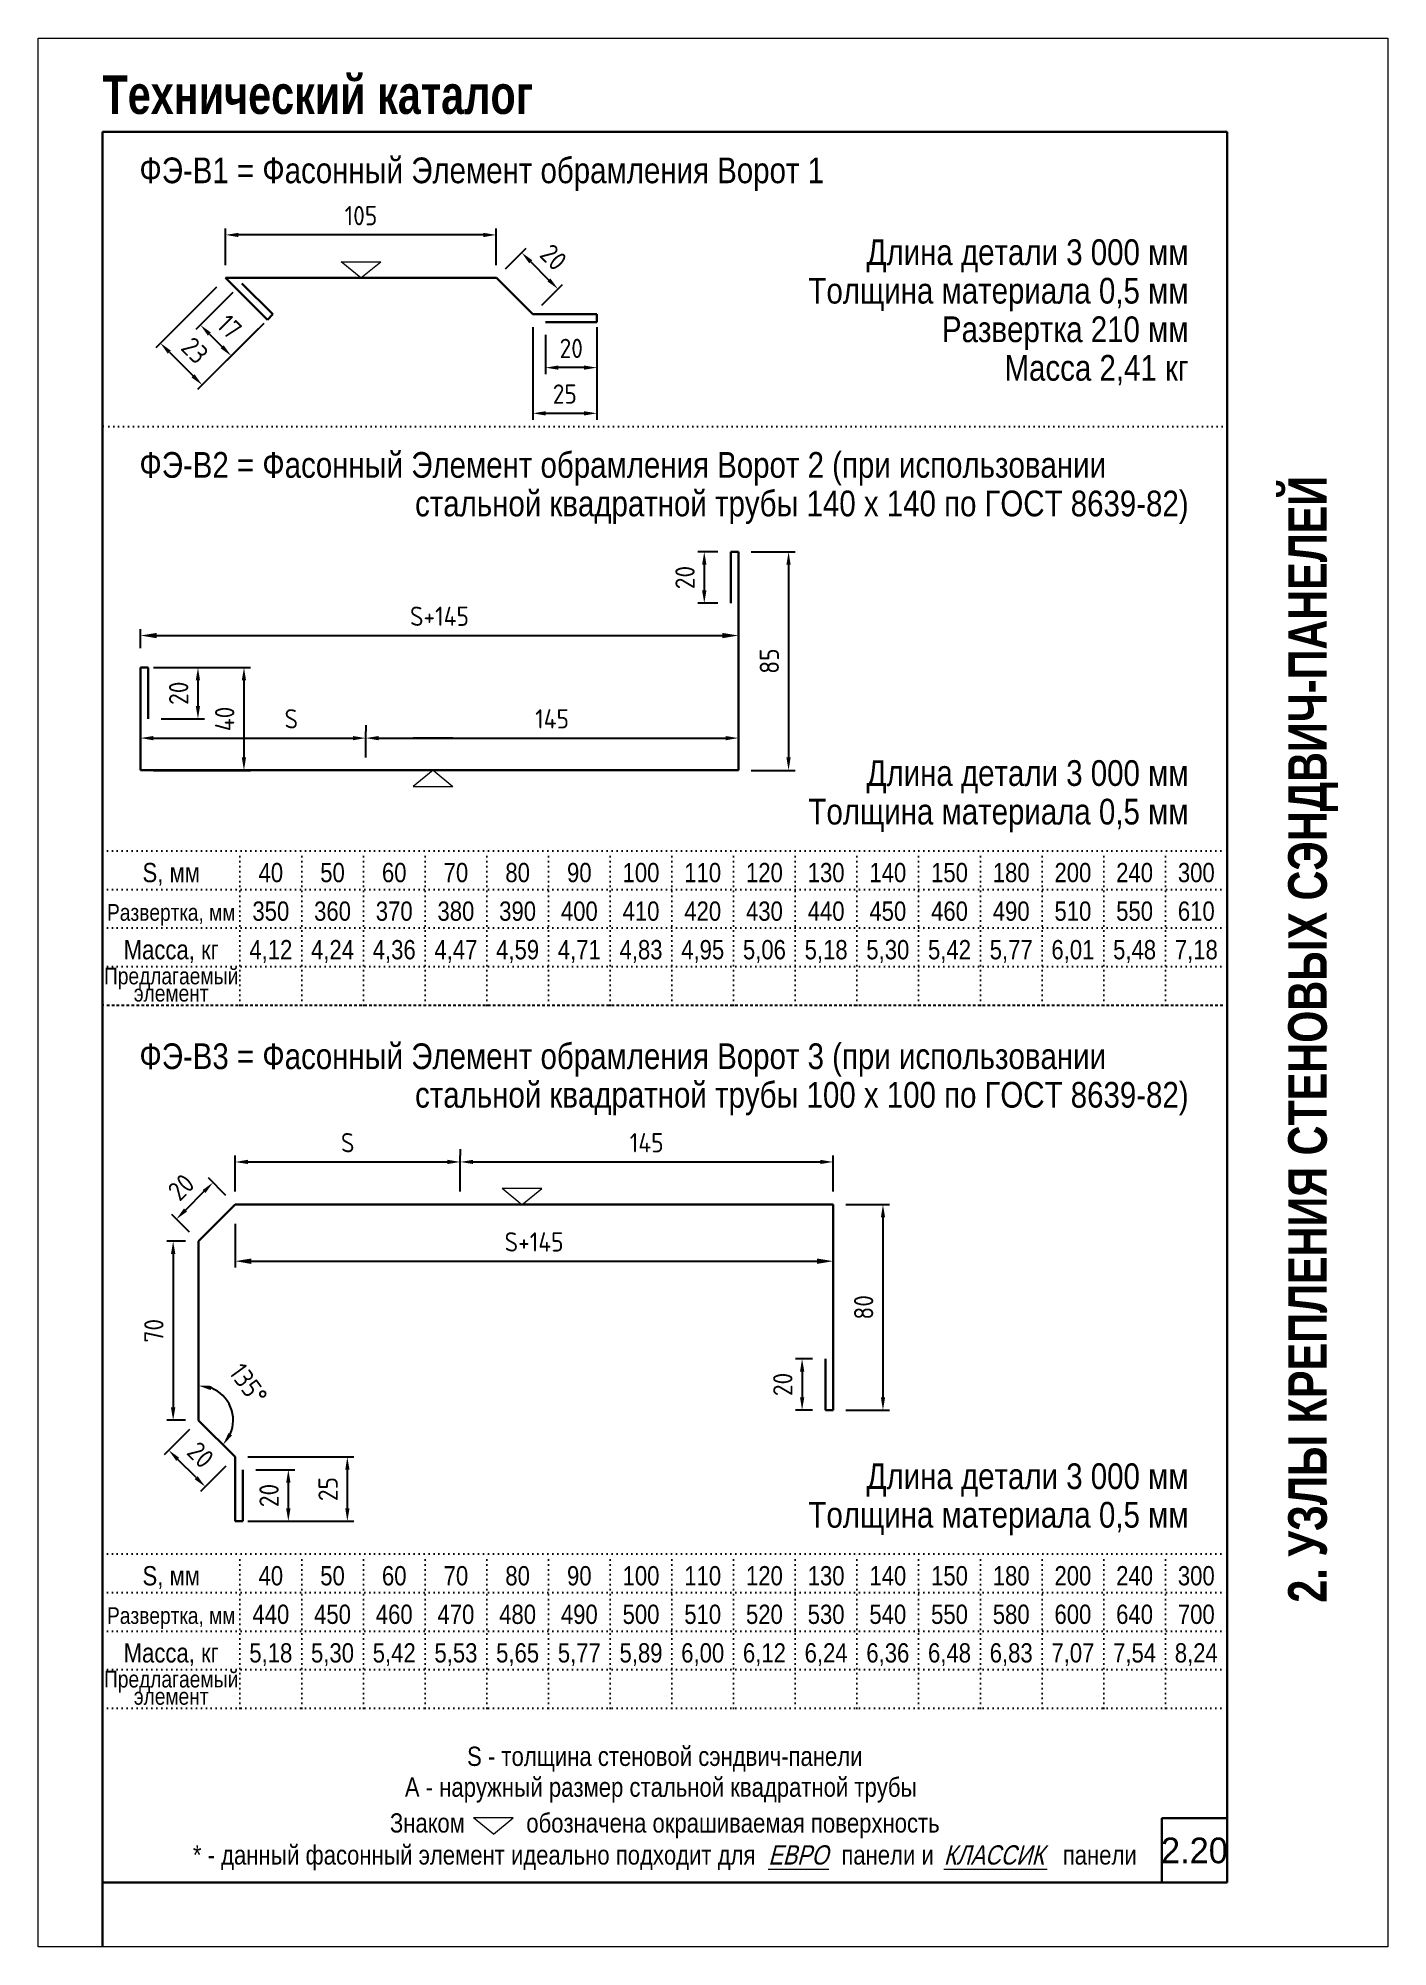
# Model space of a CAD drawing. Extents: x 5821 to 16321, y -13531 to 5774.
# Drawn here: x 15271 to 16321, y 2061 to 3546 of the extents above; entities that cross this region are included whole.
import ezdxf
from ezdxf.enums import TextEntityAlignment as Align

# ---------------------------------------------------------------- set-up
doc = ezdxf.new("R2010")
doc.units = 0
doc.header["$LTSCALE"] = 3
doc.linetypes.add('DOT2', pattern=[0.125, 0, -0.125])
doc.layers.get('0').update_dxf_attribs({"linetype": 'CONTINUOUS', "lineweight": 30})
doc.layers.get('DEFPOINTS').update_dxf_attribs({"linetype": 'CONTINUOUS'})
for name, color, linetype, lineweight in [('Logo', 1, 'CONTINUOUS', 9), ('new_fill', 8, 'CONTINUOUS', 13), ('RAZMER', 7, 'CONTINUOUS', 9), ('Нащельники', 1, 'CONTINUOUS', 30)]:
    doc.layers.add(name, color=color, linetype=linetype, lineweight=lineweight)
doc.layers.add('Punktir', color=7, linetype='CONTINUOUS')
doc.styles.add('LOGO', font='HATTEN.TTF')
doc.styles.add('ROMANS', font='romans.shx', dxfattribs={"width": 0.85})
doc.styles.add('style1', font='ARIALN.TTF')
doc.styles.add('style2', font='impact.TTF')
doc.styles.add('курсив', font='ARIAL.TTF', dxfattribs={"width": 0.8, "oblique": 15})
doc.dimstyles.new('2.5', dxfattribs={"dimscale": 5, "dimtxt": 3, "dimasz": 2, "dimexe": 1, "dimexo": 2, "dimgap": 0, "dimtad": 0, "dimdec": 0, "dimlfac": 0.5, "dimzin": 9, "dimdsep": 46, "dimtxsty": 'ROMANS', "dimcen": -3, "dimdle": 1, "dimclrd": 256, "dimclre": 256, "dimclrt": 256, "dimadec": 0, "dimazin": 0, "dimtfac": 1, "dimtdec": 0, "dimtofl": 0, "dimtmove": 2, "dimatfit": 3, "dimfxl": 0, "dimtvp": 1, "dimtolj": 1, "dimtzin": 9, "dimarcsym": 0})
doc.dimstyles.new('5', dxfattribs={"dimscale": 5, "dimtxt": 3, "dimasz": 2.5, "dimexe": 1, "dimexo": 3, "dimgap": 0, "dimtad": 0, "dimdec": 0, "dimzin": 9, "dimdsep": 46, "dimtxsty": 'ROMANS', "dimblk2": 'OBLIQUE', "dimcen": -3, "dimdle": 1.5, "dimclrd": 256, "dimclre": 256, "dimclrt": 256, "dimadec": 0, "dimazin": 0, "dimtfac": 1, "dimtdec": 0, "dimtofl": 0, "dimtmove": 2, "dimatfit": 3, "dimfxl": 0, "dimtvp": 1, "dimtolj": 1, "dimtzin": 9, "dimarcsym": 0})

msp = doc.modelspace()

# ---------------------------------------------------------------- texts
at = {"style": 'style1'}
for s, p in [('ФЭ-В1 = Фасонный Элемент обрамления Ворот 1', (15349.85, 3433.41)), ('ФЭ-В2 = Фасонный Элемент обрамления Ворот 2 (при использовании', (15349.85, 3204.24)), ('ФЭ-В3 = Фасонный Элемент обрамления Ворот 3 (при использовании', (15349.85, 2744.18))]:
    msp.add_text(s, height=20, dxfattribs=at).set_placement(p)
for s, p in [('Длина детали 3 000 мм', (16166.09, 3369.75)), ('Толщина материала 0,5 мм', (16166.09, 3339.77)), ('Развертка 210 мм', (16166.09, 3309.77)), ('Масса 2,41 кг', (16166.09, 3279.77)), ('стальной квадратной трубы 140 х 140 по ГОСТ 8639-82)', (16166.09, 3174.24)), ('Длина детали 3 000 мм', (16166.09, 2964.5)), ('Толщина материала 0,5 мм', (16166.09, 2934.48)), ('стальной квадратной трубы 100 х 100 по ГОСТ 8639-82)', (16166.09, 2714.18)), ('Длина детали 3 000 мм', (16166.09, 2417.41)), ('Толщина материала 0,5 мм', (16166.09, 2387.39))]:
    msp.add_text(s, height=20, dxfattribs=at).set_placement(p, align=Align.RIGHT)
for s, height, p in [('S, мм', 15, (15374.59, 2889.57)), ('40', 15, (15452.09, 2889.57)), ('50', 15, (15500.09, 2889.57)), ('60', 15, (15548.09, 2889.57)), ('70', 15, (15596.09, 2889.57)), ('80', 15, (15644.09, 2889.57)), ('90', 15, (15692.09, 2889.57)), ('100', 15, (15740.09, 2889.57)), ('110', 15, (15788.09, 2889.57)), ('120', 15, (15836.09, 2889.57)), ('130', 15, (15884.09, 2889.57)), ('140', 15, (15932.09, 2889.57)), ('150', 15, (15980.09, 2889.57)), ('180', 15, (16028.09, 2889.57)), ('200', 15, (16076.09, 2889.57)), ('240', 15, (16124.09, 2889.57)), ('300', 15, (16172.09, 2889.57)), ('Развертка, мм', 13, (15374.59, 2859.57)), ('350', 15, (15452.09, 2859.57)), ('360', 15, (15500.09, 2859.57)), ('370', 15, (15548.09, 2859.57)), ('380', 15, (15596.09, 2859.57)), ('390', 15, (15644.09, 2859.57)), ('400', 15, (15692.09, 2859.57)), ('410', 15, (15740.09, 2859.57)), ('420', 15, (15788.09, 2859.57)), ('430', 15, (15836.09, 2859.57)), ('440', 15, (15884.09, 2859.57)), ('450', 15, (15932.09, 2859.57)), ('460', 15, (15980.09, 2859.57)), ('490', 15, (16028.09, 2859.57)), ('510', 15, (16076.09, 2859.57)), ('550', 15, (16124.09, 2859.57)), ('610', 15, (16172.09, 2859.57)), ('Масса, кг', 15, (15374.59, 2829.57)), ('4,12', 15, (15452.09, 2829.57)), ('4,24', 15, (15500.09, 2829.57)), ('4,36', 15, (15548.09, 2829.57)), ('4,47', 15, (15596.09, 2829.57)), ('4,59', 15, (15644.09, 2829.57)), ('4,71', 15, (15692.09, 2829.57)), ('4,83', 15, (15740.09, 2829.57)), ('4,95', 15, (15788.09, 2829.57)), ('5,06', 15, (15836.09, 2829.57)), ('5,18', 15, (15884.09, 2829.57)), ('5,30', 15, (15932.09, 2829.57)), ('5,42', 15, (15980.09, 2829.57)), ('5,77', 15, (16028.09, 2829.57)), ('6,01', 15, (16076.09, 2829.57)), ('5,48', 15, (16124.09, 2829.57)), ('7,18', 15, (16172.09, 2829.57)), ('Предлагаемый', 13, (15374.59, 2810.13)), ('элемент', 13, (15374.59, 2796.72)), ('S, мм', 15, (15374.59, 2342.48)), ('40', 15, (15452.09, 2342.48)), ('50', 15, (15500.09, 2342.48)), ('60', 15, (15548.09, 2342.48)), ('70', 15, (15596.09, 2342.48)), ('80', 15, (15644.09, 2342.48)), ('90', 15, (15692.09, 2342.48)), ('100', 15, (15740.09, 2342.48)), ('110', 15, (15788.09, 2342.48)), ('120', 15, (15836.09, 2342.48)), ('130', 15, (15884.09, 2342.48)), ('140', 15, (15932.09, 2342.48)), ('150', 15, (15980.09, 2342.48)), ('180', 15, (16028.09, 2342.48)), ('200', 15, (16076.09, 2342.48)), ('240', 15, (16124.09, 2342.48)), ('300', 15, (16172.09, 2342.48)), ('Развертка, мм', 13, (15374.59, 2312.48)), ('440', 15, (15452.09, 2312.48)), ('450', 15, (15500.09, 2312.48)), ('460', 15, (15548.09, 2312.48)), ('470', 15, (15596.09, 2312.48)), ('480', 15, (15644.09, 2312.48)), ('490', 15, (15692.09, 2312.48)), ('500', 15, (15740.09, 2312.48)), ('510', 15, (15788.09, 2312.48)), ('520', 15, (15836.09, 2312.48)), ('530', 15, (15884.09, 2312.48)), ('540', 15, (15932.09, 2312.48)), ('550', 15, (15980.09, 2312.48)), ('580', 15, (16028.09, 2312.48)), ('600', 15, (16076.09, 2312.48)), ('640', 15, (16124.09, 2312.48)), ('700', 15, (16172.09, 2312.48)), ('Масса, кг', 15, (15374.59, 2282.48)), ('5,18', 15, (15452.09, 2282.48)), ('5,30', 15, (15500.09, 2282.48)), ('5,42', 15, (15548.09, 2282.48)), ('5,53', 15, (15596.09, 2282.48)), ('5,65', 15, (15644.09, 2282.48)), ('5,77', 15, (15692.09, 2282.48)), ('5,89', 15, (15740.09, 2282.48)), ('6,00', 15, (15788.09, 2282.48)), ('6,12', 15, (15836.09, 2282.48)), ('6,24', 15, (15884.09, 2282.48)), ('6,36', 15, (15932.09, 2282.48)), ('6,48', 15, (15980.09, 2282.48)), ('6,83', 15, (16028.09, 2282.48)), ('7,07', 15, (16076.09, 2282.48)), ('7,54', 15, (16124.09, 2282.48)), ('8,24', 15, (16172.09, 2282.48)), ('Предлагаемый', 13, (15374.59, 2263.04)), ('элемент', 13, (15374.59, 2249.63)), ('S - толщина стеновой сэндвич-панели', 15, (15758.59, 2202)), ('А - наружный размер стальной квадратной трубы ', 15, (15757.95, 2178)), ('Знаком          обозначена окрашиваемая поверхность', 15, (15758.59, 2150.17)), ('* - данный фасонный элемент идеально подходит для              панели и                     панели', 15, (15758.59, 2125.26))]:
    msp.add_text(s, height=height, dxfattribs=at).set_placement(p, align=Align.CENTER)
at = {"color": 1, "style": 'курсив', "oblique": 15, "width": 0.8}
for s, p in [('ЕВРО', (15862.41, 2125.26)), ('КЛАССИК', (16014.7, 2125.26))]:
    msp.add_text(s, height=15, dxfattribs=at).set_placement(p, align=Align.CENTER)
at = {"layer": 'new_fill', "style": 'style2'}
msp.add_text('Технический каталог', height=30, dxfattribs=at).set_placement((15321.1, 3487.31))
msp.add_text('2. УЗЛЫ КРЕПЛЕНИЯ СТЕНОВЫХ СЭНДВИЧ-ПАНЕЛЕЙ', height=30, rotation=90, dxfattribs=at).set_placement((16258.59, 2767.33), align=Align.MIDDLE_CENTER)
at = {"layer": 'new_fill', "style": 'LOGO'}
msp.add_text('2.20', height=20, dxfattribs=at).set_placement((16170.64, 2136.26), align=Align.MIDDLE_CENTER)

# ---------------------------------------------------------------- blocks, each defined once
blk = doc.blocks.new('*D518')
at = {"layer": 'DEFPOINTS', "color": 0, "transparency": 16777216}
for p in [(15809.9, 3146.6), (15789.3, 3106.6), (15809.9, 3106.6)]:
    blk.add_point(p, dxfattribs=at)
at = {"layer": 'RAZMER', "lineweight": -2, "transparency": 16777216}
for p, q in [((15799.9, 3146.6), (15784.3, 3146.6)), ((15789.3, 3136.6), (15789.3, 3116.6)), ((15799.9, 3106.6), (15784.3, 3106.6))]:
    blk.add_line(p, q, dxfattribs=at)
at = {"layer": 'RAZMER', "transparency": 16777216}
for points in [[(15787.6, 3136.6), (15791, 3136.6), (15789.3, 3146.6)], [(15787.6, 3116.6), (15791, 3116.6), (15789.3, 3106.6)]]:
    blk.add_solid(points, dxfattribs=at)
at = {"layer": 'RAZMER', "transparency": 16777216, "insert": (15774.3, 3126.6), "char_height": 15, "attachment_point": 5, "rotation": 90, "style": 'ROMANS'}
blk.add_mtext('\\A1;20', dxfattribs=at)
blk = doc.blocks.new('*D519')
at = {"layer": 'DEFPOINTS', "color": 0, "transparency": 16777216}
for p in [(15883.5, 2518.8), (15865.4, 2478.8), (15883.5, 2478.8)]:
    blk.add_point(p, dxfattribs=at)
at = {"layer": 'RAZMER', "lineweight": -2, "transparency": 16777216}
for p, q in [((15873.5, 2518.8), (15860.4, 2518.8)), ((15865.4, 2508.8), (15865.4, 2488.8)), ((15873.5, 2478.8), (15860.4, 2478.8))]:
    blk.add_line(p, q, dxfattribs=at)
at = {"layer": 'RAZMER', "transparency": 16777216}
for points in [[(15863.8, 2508.8), (15867.1, 2508.8), (15865.4, 2518.8)], [(15863.8, 2488.8), (15867.1, 2488.8), (15865.4, 2478.8)]]:
    blk.add_solid(points, dxfattribs=at)
at = {"layer": 'RAZMER', "transparency": 16777216, "insert": (15850.4, 2498.8), "char_height": 15, "attachment_point": 5, "rotation": 90, "style": 'ROMANS'}
blk.add_mtext('\\A1;20', dxfattribs=at)
blk = doc.blocks.new('*D520')
at = {"layer": 'DEFPOINTS', "color": 0, "transparency": 16777216}
for p in [(15424.3, 2638.8), (15378.6, 2627.4), (15395.8, 2610.3)]:
    blk.add_point(p, dxfattribs=at)
at = {"layer": 'RAZMER', "lineweight": -2, "transparency": 16777216}
for p, q in [((15417.2, 2645.9), (15403.6, 2659.5)), ((15400, 2648.9), (15385.7, 2634.5)), ((15388.7, 2617.4), (15375.1, 2631))]:
    blk.add_line(p, q, dxfattribs=at)
at = {"layer": 'RAZMER', "transparency": 16777216}
for points in [[(15398.9, 2650), (15401.2, 2647.7), (15407.1, 2655.9)], [(15384.5, 2635.7), (15386.9, 2633.3), (15378.6, 2627.4)]]:
    blk.add_solid(points, dxfattribs=at)
at = {"layer": 'RAZMER', "transparency": 16777216, "insert": (15382.3, 2652.3), "char_height": 15, "attachment_point": 5, "rotation": 45, "style": 'ROMANS'}
blk.add_mtext('\\A1;20', dxfattribs=at)
blk = doc.blocks.new('*D521')
at = {"layer": 'DEFPOINTS', "color": 0, "transparency": 16777216}
for p in [(15395.8, 2610.3), (15376.1, 2470.9), (15395.8, 2470.9)]:
    blk.add_point(p, dxfattribs=at)
at = {"layer": 'RAZMER', "lineweight": -2, "transparency": 16777216}
for p, q in [((15385.8, 2610.3), (15371.1, 2610.3)), ((15376.1, 2600.3), (15376.1, 2480.9)), ((15385.8, 2470.9), (15371.1, 2470.9))]:
    blk.add_line(p, q, dxfattribs=at)
at = {"layer": 'RAZMER', "transparency": 16777216}
for points in [[(15374.4, 2600.3), (15377.8, 2600.3), (15376.1, 2610.3)], [(15374.4, 2480.9), (15377.8, 2480.9), (15376.1, 2470.9)]]:
    blk.add_solid(points, dxfattribs=at)
at = {"layer": 'RAZMER', "transparency": 16777216, "insert": (15361.1, 2540.6), "char_height": 15, "attachment_point": 5, "rotation": 90, "style": 'ROMANS'}
blk.add_mtext('\\A1;70', dxfattribs=at)
blk = doc.blocks.new('*D522')
at = {"layer": 'DEFPOINTS', "color": 0, "transparency": 16777216}
for p in [(15430.3, 2432.4), (15430.3, 2392.4), (15465.7, 2392.4)]:
    blk.add_point(p, dxfattribs=at)
at = {"layer": 'RAZMER', "lineweight": -2, "transparency": 16777216}
for p, q in [((15440.3, 2432.4), (15470.7, 2432.4)), ((15465.7, 2422.4), (15465.7, 2402.4)), ((15440.3, 2392.4), (15470.7, 2392.4))]:
    blk.add_line(p, q, dxfattribs=at)
at = {"layer": 'RAZMER', "transparency": 16777216}
for points in [[(15464, 2422.4), (15467.4, 2422.4), (15465.7, 2432.4)], [(15464, 2402.4), (15467.4, 2402.4), (15465.7, 2392.4)]]:
    blk.add_solid(points, dxfattribs=at)
at = {"layer": 'RAZMER', "transparency": 16777216, "insert": (15450.7, 2412.4), "char_height": 15, "attachment_point": 5, "rotation": 90, "style": 'ROMANS'}
blk.add_mtext('\\A1;20', dxfattribs=at)
blk = doc.blocks.new('*D523')
at = {"layer": 'DEFPOINTS', "color": 0, "transparency": 16777216}
for p in [(15525.9, 3001.7), (15525.9, 3001.7), (15350.7, 2976.6)]:
    blk.add_point(p, dxfattribs=at)
at = {"layer": 'RAZMER', "lineweight": -2, "transparency": 16777216}
for p, q in [((15350.7, 2986.6), (15350.7, 3006.7)), ((15360.7, 3001.7), (15515.9, 3001.7)), ((15525.9, 3011.7), (15525.9, 3006.7))]:
    blk.add_line(p, q, dxfattribs=at)
at = {"layer": 'RAZMER', "transparency": 16777216}
for points in [[(15360.7, 3003.3), (15360.7, 3000), (15350.7, 3001.7)], [(15515.9, 3003.3), (15515.9, 3000), (15525.9, 3001.7)]]:
    blk.add_solid(points, dxfattribs=at)
at = {"layer": 'RAZMER', "transparency": 16777216, "insert": (15468, 3016.7), "char_height": 15, "attachment_point": 5, "style": 'ROMANS'}
blk.add_mtext('\\A1;S', dxfattribs=at)
blk = doc.blocks.new('*D524')
at = {"layer": 'DEFPOINTS', "color": 0, "transparency": 16777216}
for p in [(15815.9, 3001.7), (15525.9, 2976.6), (15815.9, 2976.6)]:
    blk.add_point(p, dxfattribs=at)
at = {"layer": 'RAZMER', "lineweight": -2, "transparency": 16777216}
for p, q in [((15525.9, 2986.6), (15525.9, 3006.7)), ((15535.9, 3001.7), (15805.9, 3001.7)), ((15815.9, 2986.6), (15815.9, 3006.7))]:
    blk.add_line(p, q, dxfattribs=at)
at = {"layer": 'RAZMER', "transparency": 16777216}
for points in [[(15535.9, 3003.3), (15535.9, 3000), (15525.9, 3001.7)], [(15805.9, 3003.3), (15805.9, 3000), (15815.9, 3001.7)]]:
    blk.add_solid(points, dxfattribs=at)
at = {"layer": 'RAZMER', "transparency": 16777216, "insert": (15670.9, 3016.7), "char_height": 15, "attachment_point": 5, "style": 'ROMANS'}
blk.add_mtext('\\A1;145', dxfattribs=at)
blk = doc.blocks.new('*D525')
at = {"layer": 'DEFPOINTS', "color": 0, "transparency": 16777216}
for p in [(15599.5, 2671.9), (15599.5, 2671.9), (15424.3, 2638.8)]:
    blk.add_point(p, dxfattribs=at)
at = {"layer": 'RAZMER', "lineweight": -2, "transparency": 16777216}
for p, q in [((15424.3, 2648.8), (15424.3, 2676.9)), ((15599.5, 2681.9), (15599.5, 2676.9)), ((15434.3, 2671.9), (15589.5, 2671.9))]:
    blk.add_line(p, q, dxfattribs=at)
at = {"layer": 'RAZMER', "transparency": 16777216}
for points in [[(15434.3, 2673.6), (15434.3, 2670.3), (15424.3, 2671.9)], [(15589.5, 2673.6), (15589.5, 2670.3), (15599.5, 2671.9)]]:
    blk.add_solid(points, dxfattribs=at)
at = {"layer": 'RAZMER', "transparency": 16777216, "insert": (15511.9, 2686.9), "char_height": 15, "attachment_point": 5, "style": 'ROMANS'}
blk.add_mtext('\\A1;S', dxfattribs=at)
blk = doc.blocks.new('*D526')
at = {"layer": 'DEFPOINTS', "color": 0, "transparency": 16777216}
for p in [(15889.5, 2671.9), (15599.5, 2638.8), (15889.5, 2638.8)]:
    blk.add_point(p, dxfattribs=at)
at = {"layer": 'RAZMER', "lineweight": -2, "transparency": 16777216}
for p, q in [((15599.5, 2648.8), (15599.5, 2676.9)), ((15889.5, 2648.8), (15889.5, 2676.9)), ((15609.5, 2671.9), (15879.5, 2671.9))]:
    blk.add_line(p, q, dxfattribs=at)
at = {"layer": 'RAZMER', "transparency": 16777216}
for points in [[(15609.5, 2673.6), (15609.5, 2670.3), (15599.5, 2671.9)], [(15879.5, 2673.6), (15879.5, 2670.3), (15889.5, 2671.9)]]:
    blk.add_solid(points, dxfattribs=at)
at = {"layer": 'RAZMER', "transparency": 16777216, "insert": (15744.5, 2686.9), "char_height": 15, "attachment_point": 5, "style": 'ROMANS'}
blk.add_mtext('\\A1;145', dxfattribs=at)
blk = doc.blocks.new('*D527')
at = {"layer": 'DEFPOINTS', "color": 0, "transparency": 16777216}
for p in [(15889.5, 2638.8), (15889.5, 2478.8), (15928.3, 2478.8)]:
    blk.add_point(p, dxfattribs=at)
at = {"layer": 'RAZMER', "lineweight": -2, "transparency": 16777216}
for p, q in [((15899.5, 2638.8), (15933.3, 2638.8)), ((15928.3, 2628.8), (15928.3, 2488.8)), ((15899.5, 2478.8), (15933.3, 2478.8))]:
    blk.add_line(p, q, dxfattribs=at)
at = {"layer": 'RAZMER', "transparency": 16777216}
for points in [[(15926.7, 2628.8), (15930, 2628.8), (15928.3, 2638.8)], [(15926.7, 2488.8), (15930, 2488.8), (15928.3, 2478.8)]]:
    blk.add_solid(points, dxfattribs=at)
at = {"layer": 'RAZMER', "transparency": 16777216, "insert": (15913.3, 2558.8), "char_height": 15, "attachment_point": 5, "rotation": 90, "style": 'ROMANS'}
blk.add_mtext('\\A1;80', dxfattribs=at)
blk = doc.blocks.new('*D528')
at = {"layer": 'DEFPOINTS', "color": 0, "transparency": 16777216}
for p in [(15815.9, 3146.6), (15815.9, 2976.6), (15854.9, 2976.6)]:
    blk.add_point(p, dxfattribs=at)
at = {"layer": 'RAZMER', "lineweight": -2, "transparency": 16777216}
for p, q in [((15825.9, 3146.6), (15859.9, 3146.6)), ((15854.9, 3136.6), (15854.9, 2986.6)), ((15825.9, 2976.6), (15859.9, 2976.6))]:
    blk.add_line(p, q, dxfattribs=at)
at = {"layer": 'RAZMER', "transparency": 16777216}
for points in [[(15853.2, 3136.6), (15856.5, 3136.6), (15854.9, 3146.6)], [(15853.2, 2986.6), (15856.5, 2986.6), (15854.9, 2976.6)]]:
    blk.add_solid(points, dxfattribs=at)
at = {"layer": 'RAZMER', "transparency": 16777216, "insert": (15839.9, 3061.6), "char_height": 15, "attachment_point": 5, "rotation": 90, "style": 'ROMANS'}
blk.add_mtext('\\A1;85', dxfattribs=at)
blk = doc.blocks.new('*D529')
at = {"layer": 'DEFPOINTS', "color": 0, "transparency": 16777216}
for p in [(15815.9, 3081.5), (15815.9, 3081.5), (15350.7, 3056.6)]:
    blk.add_point(p, dxfattribs=at)
at = {"layer": 'RAZMER', "lineweight": -2, "transparency": 16777216}
for p, q in [((15815.9, 3096.5), (15815.9, 3086.5)), ((15350.7, 3071.6), (15350.7, 3086.5)), ((15363.2, 3081.5), (15803.4, 3081.5))]:
    blk.add_line(p, q, dxfattribs=at)
at = {"layer": 'RAZMER', "transparency": 16777216}
for points in [[(15363.2, 3083.5), (15363.2, 3079.4), (15350.7, 3081.5)], [(15803.4, 3083.5), (15803.4, 3079.4), (15815.9, 3081.5)]]:
    blk.add_solid(points, dxfattribs=at)
at = {"layer": 'RAZMER', "transparency": 16777216, "insert": (15583.3, 3096.5), "char_height": 15, "attachment_point": 5, "style": 'ROMANS'}
blk.add_mtext('\\A1;S+145', dxfattribs=at)
blk = doc.blocks.new('_OBLIQUE')
at = {"color": 0, "linetype": 'ByBlock'}
blk.add_line((-0.5, -0.5), (0.5, 0.5), dxfattribs=at)
blk = doc.blocks.new('*D530')
at = {"layer": 'DEFPOINTS', "color": 0, "transparency": 16777216}
for p in [(15424.3, 2638.8), (15889.5, 2638.8), (15889.5, 2594.7)]:
    blk.add_point(p, dxfattribs=at)
at = {"layer": 'RAZMER', "lineweight": -2, "transparency": 16777216}
for p, q in [((15424.3, 2623.8), (15424.3, 2589.7)), ((15889.5, 2623.8), (15889.5, 2589.7)), ((15436.8, 2594.7), (15877, 2594.7))]:
    blk.add_line(p, q, dxfattribs=at)
at = {"layer": 'RAZMER', "transparency": 16777216}
for points in [[(15436.8, 2596.8), (15436.8, 2592.6), (15424.3, 2594.7)], [(15877, 2596.8), (15877, 2592.6), (15889.5, 2594.7)]]:
    blk.add_solid(points, dxfattribs=at)
at = {"layer": 'RAZMER', "transparency": 16777216, "insert": (15656.9, 2609.7), "char_height": 15, "attachment_point": 5, "style": 'ROMANS'}
blk.add_mtext('\\A1;S+145', dxfattribs=at)
blk = doc.blocks.new('*D531')
at = {"layer": 'DEFPOINTS', "color": 0, "transparency": 16777216}
for p in [(15356.7, 3056.6), (15356.7, 3016.6), (15395.4, 3016.6)]:
    blk.add_point(p, dxfattribs=at)
at = {"layer": 'RAZMER', "lineweight": -2, "transparency": 16777216}
for p, q in [((15366.7, 3056.6), (15400.4, 3056.6)), ((15395.4, 3046.6), (15395.4, 3026.6)), ((15366.7, 3016.6), (15400.4, 3016.6))]:
    blk.add_line(p, q, dxfattribs=at)
at = {"layer": 'RAZMER', "transparency": 16777216}
for points in [[(15393.7, 3046.6), (15397, 3046.6), (15395.4, 3056.6)], [(15393.7, 3026.6), (15397, 3026.6), (15395.4, 3016.6)]]:
    blk.add_solid(points, dxfattribs=at)
at = {"layer": 'RAZMER', "transparency": 16777216, "insert": (15380.4, 3036.6), "char_height": 15, "attachment_point": 5, "rotation": 90, "style": 'ROMANS'}
blk.add_mtext('\\A1;20', dxfattribs=at)
blk = doc.blocks.new('*D532')
at = {"layer": 'DEFPOINTS', "color": 0, "transparency": 16777216}
for p in [(15350.7, 3056.6), (15350.7, 2976.6), (15431.2, 2976.6)]:
    blk.add_point(p, dxfattribs=at)
at = {"layer": 'RAZMER', "lineweight": -2, "transparency": 16777216}
for p, q in [((15360.7, 3056.6), (15436.2, 3056.6)), ((15431.2, 3046.6), (15431.2, 2986.6)), ((15360.7, 2976.6), (15436.2, 2976.6))]:
    blk.add_line(p, q, dxfattribs=at)
at = {"layer": 'RAZMER', "transparency": 16777216}
for points in [[(15429.5, 3046.6), (15432.8, 3046.6), (15431.2, 3056.6)], [(15429.5, 2986.6), (15432.8, 2986.6), (15431.2, 2976.6)]]:
    blk.add_solid(points, dxfattribs=at)
at = {"layer": 'RAZMER', "transparency": 16777216, "insert": (15416.2, 3016.6), "char_height": 15, "attachment_point": 5, "rotation": 90, "style": 'ROMANS'}
blk.add_mtext('\\A1;40', dxfattribs=at)
blk = doc.blocks.new('*D533')
at = {"layer": 'DEFPOINTS', "color": 0, "transparency": 16777216}
for p in [(15665.8, 3325.4), (15705.8, 3325.4), (15665.8, 3289.9)]:
    blk.add_point(p, dxfattribs=at)
at = {"layer": 'RAZMER', "lineweight": -2, "transparency": 16777216}
for p, q in [((15665.8, 3315.4), (15665.8, 3284.9)), ((15705.8, 3315.4), (15705.8, 3284.9)), ((15695.8, 3289.9), (15675.8, 3289.9))]:
    blk.add_line(p, q, dxfattribs=at)
at = {"layer": 'RAZMER', "transparency": 16777216}
for points in [[(15675.8, 3291.6), (15675.8, 3288.3), (15665.8, 3289.9)], [(15695.8, 3291.6), (15695.8, 3288.3), (15705.8, 3289.9)]]:
    blk.add_solid(points, dxfattribs=at)
at = {"layer": 'RAZMER', "transparency": 16777216, "insert": (15685.8, 3304.9), "char_height": 15, "attachment_point": 5, "style": 'ROMANS'}
blk.add_mtext('\\A1;20', dxfattribs=at)
blk = doc.blocks.new('*D534')
at = {"layer": 'DEFPOINTS', "color": 0, "transparency": 16777216}
for p in [(15647.2, 3379.4), (15627.5, 3359.7), (15655.8, 3331.4)]:
    blk.add_point(p, dxfattribs=at)
at = {"layer": 'RAZMER', "lineweight": -2, "transparency": 16777216}
for p, q in [((15634.6, 3366.8), (15650.8, 3382.9)), ((15668.4, 3358.1), (15654.3, 3372.3)), ((15662.9, 3338.5), (15679, 3354.6))]:
    blk.add_line(p, q, dxfattribs=at)
at = {"layer": 'RAZMER', "transparency": 16777216}
for points in [[(15655.5, 3373.5), (15653.1, 3371.1), (15647.2, 3379.4)], [(15669.6, 3359.3), (15667.3, 3357), (15675.5, 3351.1)]]:
    blk.add_solid(points, dxfattribs=at)
at = {"layer": 'RAZMER', "transparency": 16777216, "insert": (15672, 3375.8), "char_height": 15, "attachment_point": 5, "rotation": 315, "style": 'ROMANS'}
blk.add_mtext('\\A1;20', dxfattribs=at)
blk = doc.blocks.new('*D535')
at = {"layer": 'DEFPOINTS', "color": 0, "transparency": 16777216}
for p in [(15416.9, 3393.2), (15416.9, 3359.7), (15627.5, 3359.7)]:
    blk.add_point(p, dxfattribs=at)
at = {"layer": 'RAZMER', "lineweight": -2, "transparency": 16777216}
for p, q in [((15416.9, 3369.7), (15416.9, 3398.2)), ((15617.5, 3393.2), (15426.9, 3393.2)), ((15627.5, 3369.7), (15627.5, 3398.2))]:
    blk.add_line(p, q, dxfattribs=at)
at = {"layer": 'RAZMER', "transparency": 16777216}
for points in [[(15426.9, 3394.8), (15426.9, 3391.5), (15416.9, 3393.2)], [(15617.5, 3394.8), (15617.5, 3391.5), (15627.5, 3393.2)]]:
    blk.add_solid(points, dxfattribs=at)
at = {"layer": 'RAZMER', "transparency": 16777216, "insert": (15522.2, 3408.2), "char_height": 15, "attachment_point": 5, "style": 'ROMANS'}
blk.add_mtext('\\A1;105', dxfattribs=at)
blk = doc.blocks.new('*D536')
at = {"layer": 'DEFPOINTS', "color": 0, "transparency": 16777216}
for p in [(15416.9, 3359.7), (15449.4, 3327.2), (15398.7, 3276.4)]:
    blk.add_point(p, dxfattribs=at)
at = {"layer": 'RAZMER', "lineweight": -2, "transparency": 16777216}
for p, q in [((15409.8, 3352.6), (15362.6, 3305.4)), ((15442.3, 3320.1), (15395.1, 3272.9)), ((15373.2, 3301.9), (15391.6, 3283.5))]:
    blk.add_line(p, q, dxfattribs=at)
at = {"layer": 'RAZMER', "transparency": 16777216}
for points in [[(15374.4, 3303.1), (15372, 3300.7), (15366.2, 3309)], [(15392.8, 3284.7), (15390.4, 3282.3), (15398.7, 3276.4)]]:
    blk.add_solid(points, dxfattribs=at)
at = {"layer": 'RAZMER', "transparency": 16777216, "insert": (15393, 3303.3), "char_height": 15, "attachment_point": 5, "rotation": 315, "style": 'ROMANS'}
blk.add_mtext('\\A1;23', dxfattribs=at)
blk = doc.blocks.new('*D537')
at = {"layer": 'DEFPOINTS', "color": 0, "transparency": 16777216}
for p in [(15429.6, 3355.4), (15453.6, 3331.4), (15421.3, 3299.1)]:
    blk.add_point(p, dxfattribs=at)
at = {"layer": 'RAZMER', "lineweight": -2, "transparency": 16777216}
for p, q in [((15422.5, 3348.4), (15393.7, 3319.6)), ((15404.3, 3316), (15414.2, 3306.1)), ((15446.6, 3324.3), (15417.8, 3295.5))]:
    blk.add_line(p, q, dxfattribs=at)
at = {"layer": 'RAZMER', "transparency": 16777216}
for points in [[(15405.5, 3317.2), (15403.1, 3314.9), (15397.3, 3323.1)], [(15415.4, 3307.3), (15413, 3305), (15421.3, 3299.1)]]:
    blk.add_solid(points, dxfattribs=at)
at = {"layer": 'RAZMER', "transparency": 16777216, "insert": (15419.9, 3321.7), "char_height": 15, "attachment_point": 5, "rotation": 315, "style": 'ROMANS'}
blk.add_mtext('\\A1;17', dxfattribs=at)
blk = doc.blocks.new('*D538')
at = {"layer": 'DEFPOINTS', "color": 0, "transparency": 16777216}
for p in [(15395.8, 2610.3), (15395.8, 2470.9), (15395.8, 2470.9), (15422.8, 2470.9), (15424.3, 2442.4)]:
    blk.add_point(p, dxfattribs=at)
at = {"layer": 'RAZMER', "lineweight": -2, "transparency": 16777216}
blk.add_arc((15395.8, 2470.9), 27, 336.3347, 68.6653, dxfattribs=at)
at = {"layer": 'RAZMER', "transparency": 16777216}
for points in [[(15405.3, 2494.4), (15405.9, 2497.7), (15395.8, 2497.9)], [(15421.9, 2459.1), (15419.1, 2461), (15414.9, 2451.8)]]:
    blk.add_solid(points, dxfattribs=at)
at = {"layer": 'RAZMER', "transparency": 16777216, "insert": (15434.6, 2499.1), "char_height": 15, "attachment_point": 5, "rotation": 305.9996, "style": 'ROMANS'}
blk.add_mtext('\\A1;135°', dxfattribs=at)
blk = doc.blocks.new('*D539')
at = {"layer": 'DEFPOINTS', "color": 0, "transparency": 16777216}
for p in [(15395.8, 2470.9), (15372.6, 2447.7), (15424.3, 2442.4)]:
    blk.add_point(p, dxfattribs=at)
at = {"layer": 'RAZMER', "lineweight": -2, "transparency": 16777216}
for p, q in [((15388.7, 2463.8), (15369, 2444.1)), ((15394, 2426.3), (15379.6, 2440.6)), ((15417.2, 2435.3), (15397.5, 2415.6))]:
    blk.add_line(p, q, dxfattribs=at)
at = {"layer": 'RAZMER', "transparency": 16777216}
for points in [[(15380.8, 2441.8), (15378.5, 2439.4), (15372.6, 2447.7)], [(15395.2, 2427.4), (15392.8, 2425.1), (15401.1, 2419.2)]]:
    blk.add_solid(points, dxfattribs=at)
at = {"layer": 'RAZMER', "transparency": 16777216, "insert": (15397.4, 2444), "char_height": 15, "attachment_point": 5, "rotation": 315, "style": 'ROMANS'}
blk.add_mtext('\\A1;20', dxfattribs=at)
blk = doc.blocks.new('*D540')
at = {"layer": 'DEFPOINTS', "color": 0, "transparency": 16777216}
for p in [(15655.8, 3331.4), (15705.8, 3331.4), (15705.8, 3254.4)]:
    blk.add_point(p, dxfattribs=at)
at = {"layer": 'RAZMER', "lineweight": -2, "transparency": 16777216}
for p, q in [((15655.8, 3321.4), (15655.8, 3249.4)), ((15705.8, 3321.4), (15705.8, 3249.4)), ((15665.8, 3254.4), (15695.8, 3254.4))]:
    blk.add_line(p, q, dxfattribs=at)
at = {"layer": 'RAZMER', "transparency": 16777216}
for points in [[(15665.8, 3256), (15665.8, 3252.7), (15655.8, 3254.4)], [(15695.8, 3256), (15695.8, 3252.7), (15705.8, 3254.4)]]:
    blk.add_solid(points, dxfattribs=at)
at = {"layer": 'RAZMER', "transparency": 16777216, "insert": (15680.8, 3269.4), "char_height": 15, "attachment_point": 5, "style": 'ROMANS'}
blk.add_mtext('\\A1;25', dxfattribs=at)
blk = doc.blocks.new('*D541')
at = {"layer": 'DEFPOINTS', "color": 0, "transparency": 16777216}
for p in [(15424.3, 2442.4), (15424.3, 2392.4), (15511.6, 2392.4)]:
    blk.add_point(p, dxfattribs=at)
at = {"layer": 'RAZMER', "lineweight": -2, "transparency": 16777216}
for p, q in [((15434.3, 2442.4), (15516.6, 2442.4)), ((15511.6, 2432.4), (15511.6, 2402.4)), ((15434.3, 2392.4), (15516.6, 2392.4))]:
    blk.add_line(p, q, dxfattribs=at)
at = {"layer": 'RAZMER', "transparency": 16777216}
for points in [[(15510, 2432.4), (15513.3, 2432.4), (15511.6, 2442.4)], [(15510, 2402.4), (15513.3, 2402.4), (15511.6, 2392.4)]]:
    blk.add_solid(points, dxfattribs=at)
at = {"layer": 'RAZMER', "transparency": 16777216, "insert": (15496.6, 2417.4), "char_height": 15, "attachment_point": 5, "rotation": 90, "style": 'ROMANS'}
blk.add_mtext('\\A1;25', dxfattribs=at)

# ---------------------------------------------------------------- dimensions: what is measured, and where the dimension line sits
at = {"layer": 'RAZMER'}
for base, p1, p2, picture, middle in [((15416.86, 3393.17), (15627.54, 3359.68), (15416.86, 3359.68), '*D535', (15522.2, 3408.17)), ((15705.83, 3254.35), (15655.83, 3331.4), (15705.83, 3331.4), '*D540', (15680.83, 3269.35)), ((15665.83, 3289.93), (15705.83, 3325.4), (15665.83, 3325.4), '*D533', (15685.83, 3304.93)), ((15815.93, 3001.66), (15525.93, 2976.62), (15815.93, 2976.62), '*D524', (15670.93, 3016.66)), ((15889.5, 2671.94), (15599.5, 2638.79), (15889.5, 2638.79), '*D526', (15744.5, 2686.94))]:
    dim = msp.add_linear_dim(base=base, p1=p1, p2=p2, dimstyle='2.5', dxfattribs=at)
    dim.commit()
    dim.dimension.update_dxf_attribs({"geometry": picture, "text_midpoint": middle})
for p1, p2, distance, picture, middle in [((15655.83, 3331.4), (15627.54, 3359.68), -27.83, '*D534', (15671.97, 3375.82)), ((15416.86, 3359.68), (15449.39, 3327.16), -71.71, '*D536', (15393.02, 3303.32)), ((15429.59, 3355.44), (15453.63, 3331.4), -45.73, '*D537', (15419.88, 3321.69)), ((15424.26, 2638.79), (15395.78, 2610.3), -24.25, '*D520', (15382.26, 2652.3)), ((15424.26, 2442.39), (15395.78, 2470.87), 32.82, '*D539', (15397.42, 2444.03))]:
    dim = msp.add_aligned_dim(p1=p1, p2=p2, distance=distance, dimstyle='2.5', dxfattribs=at)
    dim.commit()
    dim.dimension.update_dxf_attribs({"geometry": picture, "text_midpoint": middle})
for base, p1, p2, picture, middle in [((15789.3, 3106.62), (15809.93, 3146.62), (15809.93, 3106.62), '*D518', (15774.3, 3126.62)), ((15854.87, 2976.62), (15815.93, 3146.62), (15815.93, 2976.62), '*D528', (15839.87, 3061.62)), ((15431.17, 2976.62), (15350.7, 3056.62), (15350.7, 2976.62), '*D532', (15416.17, 3016.62)), ((15395.36, 3016.62), (15356.7, 3056.62), (15356.7, 3016.62), '*D531', (15380.36, 3036.62)), ((15928.32, 2478.79), (15889.5, 2638.79), (15889.5, 2478.79), '*D527', (15913.32, 2558.79)), ((15376.11, 2470.87), (15395.78, 2610.3), (15395.78, 2470.87), '*D521', (15361.11, 2540.59)), ((15865.44, 2478.79), (15883.5, 2518.79), (15883.5, 2478.79), '*D519', (15850.44, 2498.79)), ((15511.63, 2392.39), (15424.26, 2442.39), (15424.26, 2392.39), '*D541', (15496.63, 2417.39)), ((15465.69, 2392.39), (15430.26, 2432.39), (15430.26, 2392.39), '*D522', (15450.69, 2412.39))]:
    dim = msp.add_linear_dim(base=base, p1=p1, p2=p2, angle=90, dimstyle='2.5', dxfattribs=at)
    dim.commit()
    dim.dimension.update_dxf_attribs({"geometry": picture, "text_midpoint": middle})
for base, p1, p2, text, dimstyle, picture, middle in [((15815.93, 3081.46), (15350.7, 3056.62), (15815.93, 3081.46), 'S+145', '5', '*D529', (15583.31, 3096.46)), ((15599.5, 2671.94), (15424.26, 2638.79), (15599.5, 2671.94), 'S', '2.5', '*D525', (15511.88, 2686.94)), ((15889.5, 2594.72), (15424.26, 2638.79), (15889.5, 2638.79), 'S+145', '5', '*D530', (15656.88, 2609.72))]:
    dim = msp.add_linear_dim(base=base, p1=p1, p2=p2, text=text, dimstyle=dimstyle, dxfattribs=at)
    dim.commit()
    dim.dimension.update_dxf_attribs({"geometry": picture, "text_midpoint": middle})
dim = msp.add_linear_dim(base=(15525.93, 3001.66), p1=(15350.7, 2976.62), p2=(15525.93, 3001.66), text='S', dimstyle='2.5', dxfattribs=at)
dim.commit()
dim.dimension.update_dxf_attribs({"geometry": '*D523', "text_midpoint": (15468.01, 3016.66), "dimtype": 160})
dim = msp.add_angular_dim_2l(base=(15422.79, 2470.87), line1=((15395.78, 2610.3), (15395.78, 2470.87)), line2=((15395.78, 2470.87), (15424.26, 2442.39)), dimstyle='2.5', dxfattribs=at)
dim.commit()
dim.dimension.update_dxf_attribs({"geometry": '*D538', "text_midpoint": (15434.59, 2499.07), "dimtype": 162})

# ---------------------------------------------------------------- linework, layer by layer
at = {"color": 1}
for p, q in [((16196.09, 3473.41), (15321.09, 3473.41)), ((15321.09, 3473.41), (15321.09, 2061.26)), ((16196.09, 3473.41), (16196.09, 2111.26)), ((16145.18, 2161.26), (16196.09, 2161.26)), ((16145.18, 2161.26), (16145.18, 2111.26)), ((16196.09, 2111.26), (15321.09, 2111.26))]:
    msp.add_line(p, q, dxfattribs=at)
at = {"layer": 'Logo'}
for p, q in [((15839.07, 2121.69), (15886.31, 2121.69)), ((15975.69, 2121.69), (16056.14, 2121.69))]:
    msp.add_line(p, q, dxfattribs=at)
at = {"layer": 'Punktir', "linetype": 'DOT2', "ltscale": 10}
for p, q in [((16196.09, 3244.24), (15321.09, 3244.24)), ((15321.09, 2913.99), (16196.09, 2913.99)), ((15428.09, 2793.99), (15428.09, 2913.99)), ((15476.09, 2793.99), (15476.09, 2913.99)), ((15524.09, 2793.99), (15524.09, 2913.99)), ((15572.09, 2793.99), (15572.09, 2913.99)), ((15620.09, 2793.99), (15620.09, 2913.99)), ((15668.09, 2793.99), (15668.09, 2913.99)), ((15716.09, 2793.99), (15716.09, 2913.99)), ((15764.09, 2793.99), (15764.09, 2913.99)), ((15812.09, 2793.99), (15812.09, 2913.99)), ((15860.09, 2793.99), (15860.09, 2913.99)), ((15908.09, 2793.99), (15908.09, 2913.99)), ((15956.09, 2793.99), (15956.09, 2913.99)), ((16004.09, 2793.99), (16004.09, 2913.99)), ((16052.09, 2793.99), (16052.09, 2913.99)), ((16100.09, 2793.99), (16100.09, 2913.99)), ((16148.09, 2793.99), (16148.09, 2913.99)), ((15321.09, 2883.99), (16196.09, 2883.99)), ((15321.09, 2853.99), (16196.09, 2853.99)), ((15321.09, 2823.99), (16196.09, 2823.99)), ((15321.09, 2793.99), (16196.09, 2793.99)), ((15321.09, 2793.99), (16196.09, 2793.99)), ((16196.09, 2793.99), (15321.09, 2793.99)), ((15321.09, 2366.9), (16196.09, 2366.9)), ((15428.09, 2246.9), (15428.09, 2366.9)), ((15476.09, 2246.9), (15476.09, 2366.9)), ((15524.09, 2246.9), (15524.09, 2366.9)), ((15572.09, 2246.9), (15572.09, 2366.9)), ((15620.09, 2246.9), (15620.09, 2366.9)), ((15668.09, 2246.9), (15668.09, 2366.9)), ((15716.09, 2246.9), (15716.09, 2366.9)), ((15764.09, 2246.9), (15764.09, 2366.9)), ((15812.09, 2246.9), (15812.09, 2366.9)), ((15860.09, 2246.9), (15860.09, 2366.9)), ((15908.09, 2246.9), (15908.09, 2366.9)), ((15956.09, 2246.9), (15956.09, 2366.9)), ((16004.09, 2246.9), (16004.09, 2366.9)), ((16052.09, 2246.9), (16052.09, 2366.9)), ((16100.09, 2246.9), (16100.09, 2366.9)), ((16148.09, 2246.9), (16148.09, 2366.9)), ((15321.09, 2336.9), (16196.09, 2336.9)), ((15321.09, 2306.9), (16196.09, 2306.9)), ((15321.09, 2276.9), (16196.09, 2276.9)), ((15321.09, 2246.9), (16196.09, 2246.9)), ((15321.09, 2246.9), (16196.09, 2246.9))]:
    msp.add_line(p, q, dxfattribs=at)
at = {"layer": 'RAZMER'}
for p, q in [((16321.09, 3546.26), (16321.09, 2061.26)), ((16321.09, 3546.26), (16321.09, 2061.26)), ((16321.09, 3546.26), (16321.09, 2061.26)), ((16321.09, 3546.26), (16321.09, 2061.26)), ((16321.09, 3546.26), (16321.09, 2061.26)), ((16321.09, 3546.26), (16321.09, 2061.26)), ((16321.09, 3546.26), (16321.09, 2061.26)), ((16321.09, 3546.26), (16321.09, 2061.26)), ((16321.09, 3546.26), (16321.09, 2061.26)), ((16321.09, 3546.26), (16321.09, 2061.26)), ((16321.09, 3546.26), (16321.09, 2061.26)), ((16321.09, 3546.26), (16321.09, 2061.26)), ((16321.09, 3546.26), (16321.09, 2061.26)), ((16321.09, 3546.26), (16321.09, 2061.26)), ((16321.09, 3546.26), (16321.09, 2061.26)), ((16321.09, 3546.26), (16321.09, 2061.26)), ((16321.09, 3546.26), (16321.09, 2061.26)), ((16321.09, 3546.26), (16321.09, 2061.26)), ((16321.09, 3546.26), (16321.09, 2061.26)), ((16321.09, 3546.26), (16321.09, 2061.26)), ((16321.09, 3546.26), (16321.09, 2061.26)), ((16321.09, 3546.26), (16321.09, 2061.26)), ((16321.09, 3546.26), (16321.09, 2061.26)), ((16321.09, 3546.26), (16321.09, 2061.26)), ((16321.09, 3546.26), (16321.09, 2061.26)), ((16321.09, 3546.26), (16321.09, 2061.26)), ((16321.09, 3546.26), (16321.09, 2061.26)), ((16321.09, 3546.26), (16321.09, 2061.26)), ((16321.09, 3546.26), (16321.09, 2061.26)), ((16321.09, 3546.26), (16321.09, 2061.26)), ((16321.09, 3546.26), (16321.09, 2061.26)), ((16321.09, 3546.26), (16321.09, 2061.26)), ((16321.09, 3546.26), (16321.09, 2061.26)), ((16321.09, 3546.26), (16321.09, 2061.26)), ((16321.09, 3546.26), (16321.09, 2061.26)), ((16321.09, 3546.26), (16321.09, 2061.26)), ((16321.09, 3546.26), (16321.09, 2061.26)), ((16321.09, 3546.26), (16321.09, 2061.26)), ((16321.09, 3546.26), (16321.09, 2061.26)), ((16321.09, 3546.26), (16321.09, 2061.26)), ((16321.09, 3546.26), (16321.09, 2061.26)), ((16321.09, 3546.26), (16321.09, 2061.26)), ((15522.2, 3359.68), (15506.81, 3372.34)), ((15506.81, 3372.34), (15537.6, 3372.34)), ((15522.2, 3359.68), (15537.6, 3372.34)), ((15593.71, 3001.82), (15562.92, 3001.82)), ((15578.31, 2976.62), (15562.92, 2963.96)), ((15578.31, 2976.62), (15593.71, 2963.96)), ((15562.92, 2963.96), (15593.71, 2963.96)), ((15662.8, 2651.31), (15632.01, 2651.31)), ((15647.41, 2638.65), (15632.01, 2651.31)), ((15647.41, 2638.65), (15662.8, 2651.31)), ((15625.29, 2148.98), (15609.89, 2161.64)), ((15640.68, 2161.64), (15609.89, 2161.64)), ((15625.29, 2148.98), (15640.68, 2161.64))]:
    msp.add_line(p, q, dxfattribs=at)
msp.add_lwpolyline([(15271.09, 3546.26), (16321.09, 3546.26), (16321.09, 2061.26), (15271.09, 2061.26)], close=True, dxfattribs=at)
at = {"layer": 'Нащельники'}
for p, q in [((15627.54, 3359.68), (15416.86, 3359.68)), ((15416.86, 3359.68), (15449.39, 3327.16)), ((15627.54, 3359.68), (15655.83, 3331.4)), ((15429.59, 3355.44), (15453.63, 3331.4)), ((15453.63, 3331.4), (15449.39, 3327.16)), ((15705.83, 3331.4), (15655.83, 3331.4)), ((15705.83, 3325.4), (15705.83, 3331.4)), ((15665.83, 3325.4), (15705.83, 3325.4)), ((15815.93, 3146.62), (15809.93, 3146.62)), ((15809.93, 3146.62), (15809.93, 3106.62)), ((15815.93, 2976.62), (15815.93, 3146.62)), ((15350.7, 2976.62), (15350.7, 3056.62)), ((15356.7, 3056.62), (15350.7, 3056.62)), ((15356.7, 3016.62), (15356.7, 3056.62)), ((15350.7, 2976.62), (15815.93, 2976.62)), ((15395.78, 2610.3), (15424.26, 2638.79)), ((15424.26, 2638.79), (15870.22, 2638.79)), ((15424.26, 2638.79), (15889.5, 2638.79)), ((15889.5, 2638.79), (15889.5, 2478.79)), ((15395.78, 2610.3), (15395.78, 2470.87)), ((15883.5, 2478.79), (15883.5, 2518.79)), ((15395.78, 2470.87), (15424.26, 2442.39)), ((15889.5, 2478.79), (15883.5, 2478.79)), ((15424.26, 2442.39), (15424.26, 2392.39)), ((15430.26, 2432.39), (15430.26, 2392.39)), ((15430.26, 2392.39), (15424.26, 2392.39))]:
    msp.add_line(p, q, dxfattribs=at)

msp.set_redraw_order([(e.dxf.handle, doc.entitydb.next_handle()) for e in msp.query("TEXT MTEXT ATTDEF DIMENSION ARC_DIMENSION")])  # texts and dimensions are drawn at this point

doc.saveas('drawing.dxf')
